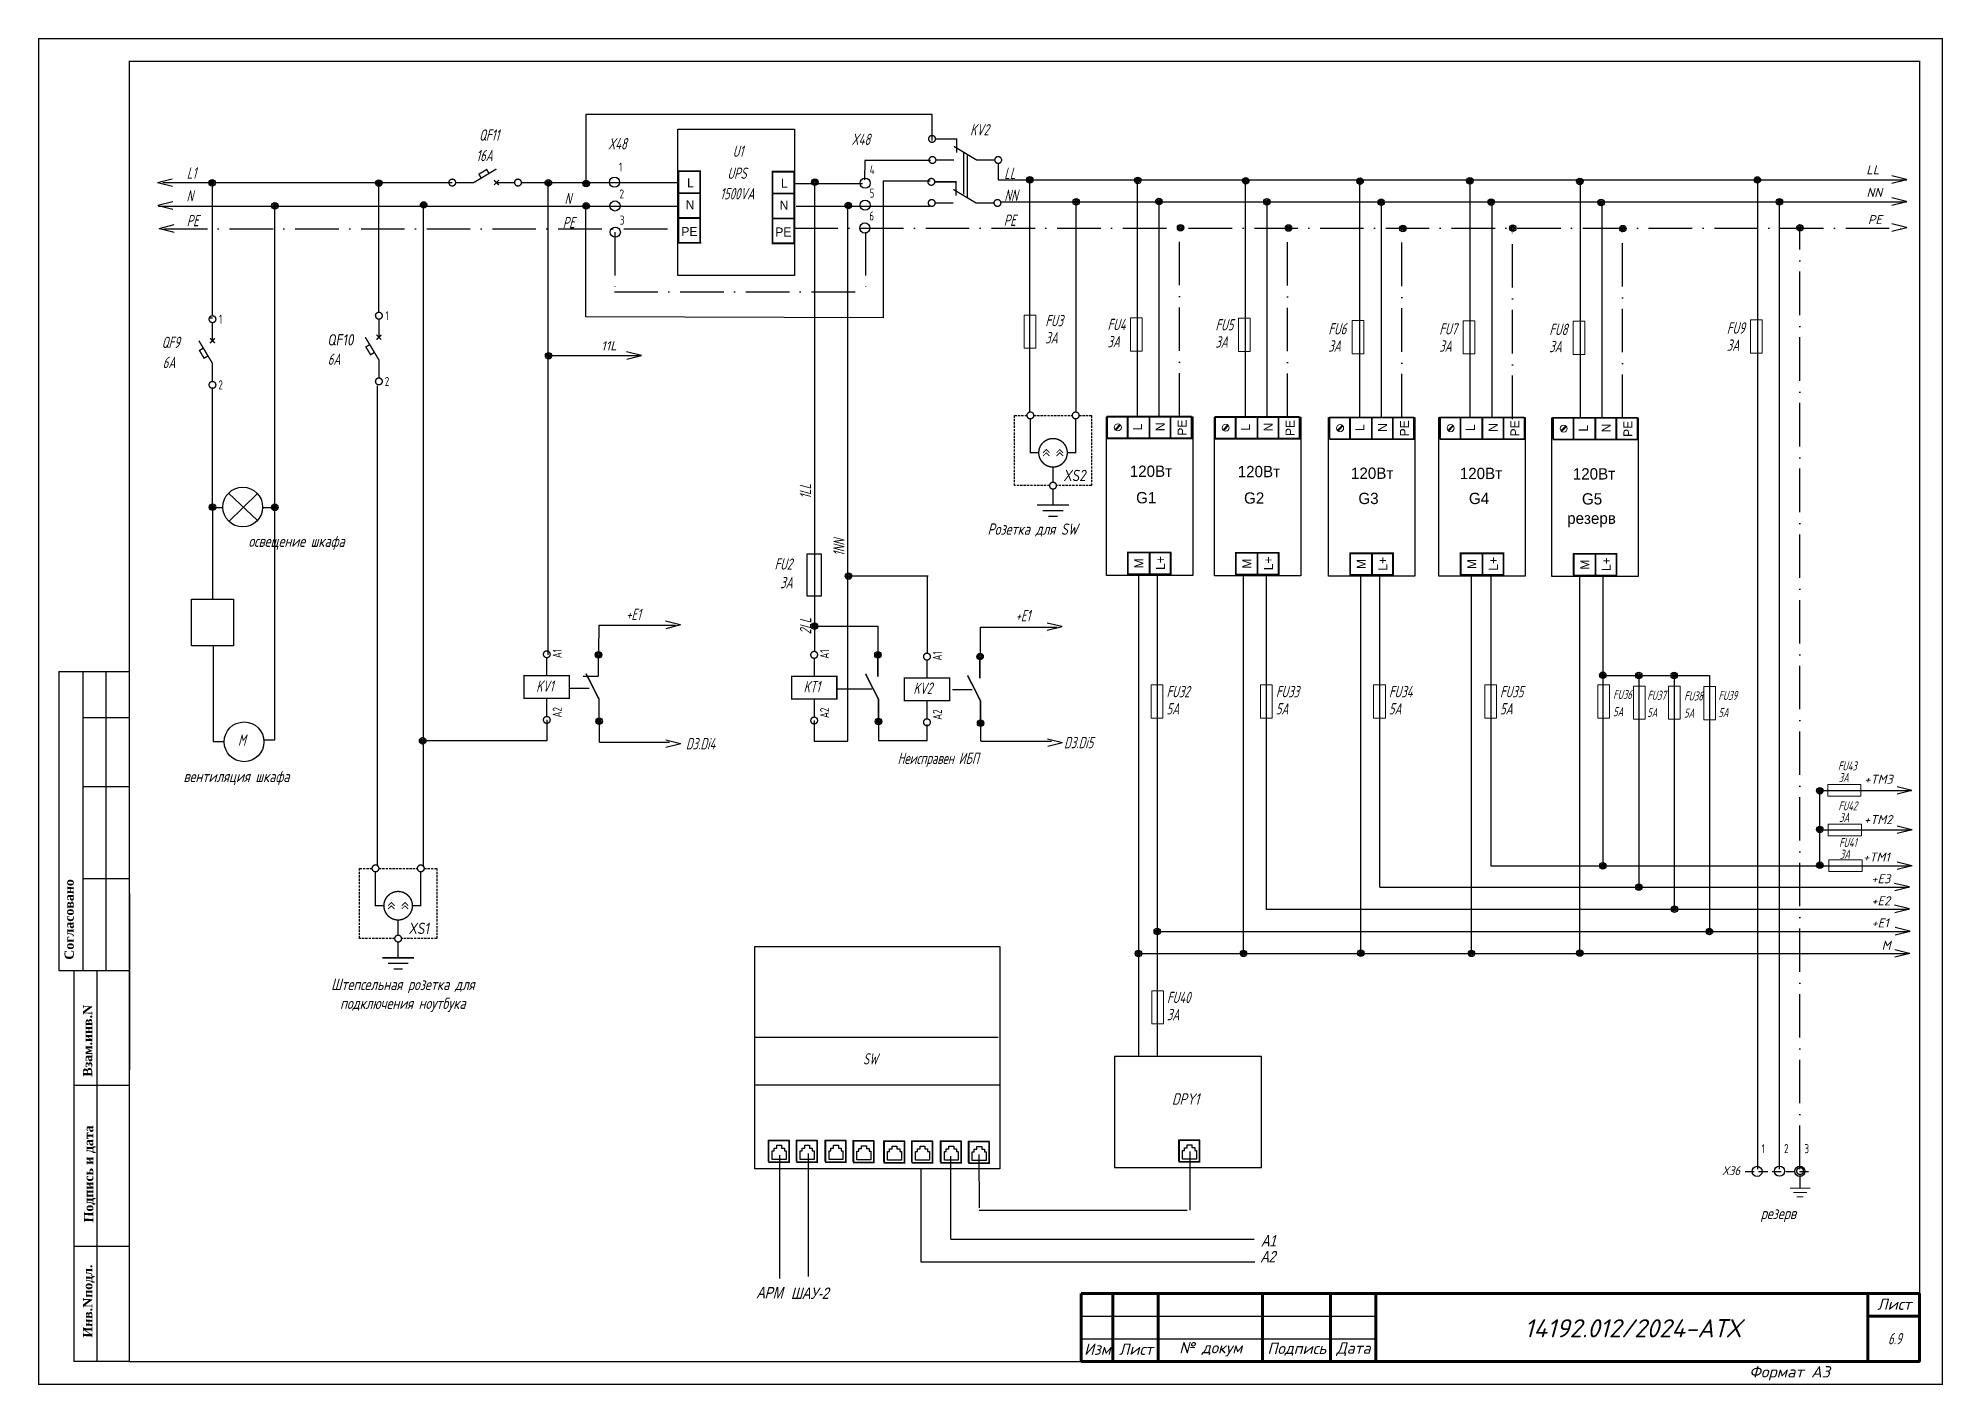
# Model space of a CAD drawing. Header units: millimetres. Extents: x 125 to 10524, y 7125 to 13164.
# Drawn here: x 6500 to 6920.3, y 9091.5 to 9388.8 of the extents above; entities that cross this region are included whole.
import ezdxf
from ezdxf.enums import TextEntityAlignment as Align

# ---------------------------------------------------------------- set-up
doc = ezdxf.new("R2010")
doc.units = ezdxf.units.MM
doc.header["$LTSCALE"] = 4
for name, pattern in [('ACAD_ISO10W100', [18, 12, -3, 0, -3]), ('DASHED', [0.75, 0.5, -0.25]), ('DASHED2', [9.525, 6.35, -3.175]), ('HIDDEN2', [0.1875, 0.125, -0.0625]), ('SolidLine', [0])]:
    doc.linetypes.add(name, pattern=pattern)
for name, color, linetype, lineweight in [('_АК_ОФОРМЛ', 7, 'Continuous', 20), ('SHTAMP', 7, 'SolidLine', 25), ('АК_ЩДУ-CВ_П4_ПОЛНАЯСХ', 141, 'Continuous', 40), ('Основеая', 5, 'Continuous', 60), ('СХЕМА', 7, 'Continuous', 25)]:
    doc.layers.add(name, color=color, linetype=linetype, lineweight=lineweight)
for name, color, linetype in [("Contact's", 104, 'Continuous'), ('G', 5, 'Continuous'), ('LOC', 8, 'Continuous'), ('RED_2.5mm^2', 1, 'Continuous'), ('SYMS', 7, 'Continuous'), ('Вспомогательная', 1, 'Continuous'), ('Текст', 2, 'Continuous')]:
    doc.layers.add(name, color=color, linetype=linetype)
doc.styles.add('ISOCPEUR', font='isocpeui.ttf')
doc.styles.add('ISOCPEUR25.10.00', font='isocpeur.ttf', dxfattribs={"height": 2.5})
doc.styles.add('SC', font='wromrusc.shx', dxfattribs={"width": 0.8, "height": 2.5})
doc.styles.add('Simplex00.10.00', font='simplex.shx')
doc.styles.add('Simplex25.085.00', font='simplex.shx', dxfattribs={"width": 0.85, "oblique": 15, "height": 2.5})
doc.styles.add('Simplex25.085.15', font='', dxfattribs={"width": 0.85, "oblique": 15, "height": 2.5})
doc.styles.add('STYLE1', font='timesbd.ttf')
doc.styles.add('Tah25.10.00', font='tahoma.ttf', dxfattribs={"height": 2.5})
doc.styles.add('WD', font='romans.shx')
doc.styles.add('ГОСТ', font='isocpeur.ttf', dxfattribs={"oblique": 15})
doc.styles.add('Стиль мой-1', font='', dxfattribs={"width": 0.85, "oblique": 15, "height": 2.5})
doc.styles.get('Simplex25.085.15').set_extended_font_data('GOST type A')
doc.styles.get('Стиль мой-1').set_extended_font_data('GOST type A')
doc.linetypes.add('Ethernet_LINE', pattern='A,7.5,-4,["Ethernet",Standard,S=2.5,R=0,X=-2.5,Y=-1.25],-18', length=29.5)

msp = doc.modelspace()

# ---------------------------------------------------------------- texts
at = {"style": 'Simplex25.085.15', "oblique": 15}
for s, height, width, p in [('KV2', 2.5, 0.85, (6705.69, 9367.35)), ('U1', 2.5, 0.85, (6653.29, 9362.61)), ('L1', 2.5, 0.85, (6532.84, 9357.81)), ('UPS', 2.5, 0.85, (6652.13, 9357.76)), ('LL', 2.5, 0.85, (6713.21, 9357.74)), ('N', 2.5, 0.85, (6532.77, 9352.75)), ('1500VA', 2.5, 0.85, (6650.52, 9353.23)), ('NN', 2.5, 0.85, (6713.24, 9352.87)), ('PE', 2.5, 0.85, (6532.82, 9347.29)), ('PE', 2.5, 0.85, (6713.11, 9347.37)), ('FU3', 2.5, 0.85, (6722.28, 9325.22)), ('FU4', 2.5, 0.85, (6736, 9324.36)), ('FU5', 2.5, 0.85, (6759.81, 9324.29)), ('QF9', 2.5, 0.85, (6527.3, 9320.41)), ('3А', 2.5, 0.85, (6722.26, 9321.43)), ('3А', 2.5, 0.85, (6735.97, 9320.58)), ('3А', 2.5, 0.85, (6759.79, 9320.51)), ('FU6', 2.5, 0.85, (6784.74, 9323.41)), ('FU7', 2.5, 0.85, (6809.21, 9323.39)), ('FU8', 2.5, 0.85, (6833.49, 9323.28)), ('3А', 2.5, 0.85, (6872.63, 9319.79)), ('FU9', 2.5, 0.85, (6872.65, 9323.58)), ('6А', 2.5, 0.85, (6527.52, 9315.98)), ('3А', 2.5, 0.85, (6784.72, 9319.62)), ('3А', 2.5, 0.85, (6809.19, 9319.6)), ('3А', 2.5, 0.85, (6833.47, 9319.49)), ('FU2', 2.5, 0.85, (6662.53, 9271.48)), ('+E1', 2.5, 0.85, (6629.77, 9260.36)), ('+E1', 2.5, 0.85, (6715.71, 9260.08)), ('KV1', 2.5, 0.85, (6609.93, 9244.53)), ('KT1', 2.5, 0.85, (6668.93, 9244.4)), ('KV2', 2.5, 0.85, (6693.18, 9244.06)), ('FU32', 2.5, 0.85, (6749.02, 9243.32)), ('FU33', 2.5, 0.85, (6773.15, 9243.32)), ('FU34', 2.5, 0.85, (6798.1, 9243.32)), ('FU35', 2.5, 0.85, (6822.61, 9243.32)), ('FU36', 2, 0.85, (6847.57, 9242.93)), ('FU37', 2, 0.85, (6855.1, 9242.75)), ('FU38', 2, 0.85, (6863.22, 9242.6)), ('FU39', 2, 0.85, (6870.8, 9242.73)), ('5А', 2.5, 0.85, (6749, 9239.53)), ('5А', 2.5, 0.85, (6773.13, 9239.53)), ('5А', 2.5, 0.85, (6798.07, 9239.53)), ('5А', 2.5, 0.85, (6822.59, 9239.53)), ('5А', 2, 0.85, (6847.55, 9239.14)), ('5А', 2, 0.85, (6855.07, 9238.97)), ('5А', 2, 0.85, (6863.2, 9238.82)), ('5А', 2, 0.85, (6870.78, 9238.95)), ('М', 2.5, 0.85, (6544.14, 9232.62)), ('D3.Di4', 2.5, 0.85, (6642.97, 9231.82)), ('D3.Di5', 2.5, 0.85, (6726.41, 9232.07)), ('FU43', 2, 0.85, (6897.17, 9227.17)), ('3А', 2, 0.85, (6897.34, 9224.61)), ('FU42', 2, 0.85, (6897.27, 9218.35)), ('3А', 2, 0.85, (6897.45, 9215.79)), ('FU41', 2, 0.85, (6897.42, 9210.24)), ('3А', 2, 0.85, (6897.59, 9207.68)), ('FU40', 2.5, 0.85, (6749.12, 9175.81)), ('3А', 2.5, 0.85, (6749.1, 9172.03)), ('SW', 2.5, 0.85, (6682.05, 9162.26)), ('X36', 1.961, 1.083459, (6871.6, 9137.85))]:
    msp.add_text(s, height=height, dxfattribs=dict(at, width=width)).set_placement(p)
at = {"color": 0, "style": 'Simplex25.085.15', "oblique": 15, "width": 0.85}
for s, p in [('1LL', (6671.34, 9288.78)), ('1NN', (6678.74, 9276.38)), ('2LL', (6671.37, 9259.04))]:
    msp.add_text(s, height=2.5, rotation=90, dxfattribs=at).set_placement(p, align=Align.BOTTOM_CENTER)
at = {"color": 0, "lineweight": 25, "ltscale": 0.5, "style": 'STYLE1', "oblique": 1}
for s, height, p in [('Согласовано', 2.0309, (6507.9, 9185.37)), ('Взам.инв.N', 2.031, (6511.97, 9159.56)), ('Подпись и дата', 2.0309, (6512.21, 9127.39)), ('Инв.Nподл.', 2.031, (6512, 9101.96))]:
    msp.add_text(s, height=height, rotation=90, dxfattribs=at).set_placement(p)
at = {"color": 7, "style": 'SC', "oblique": 15, "width": 0.8}
for s, p in [('А2', (6769.77, 9118.57)), ('A1', (6769.92, 9122.09)), ('АРМ', (6658.56, 9110.66)), ('ШАУ-2', (6666.16, 9110.51))]:
    msp.add_text(s, height=2.5, dxfattribs=at).set_placement(p)
at = {"color": 7, "lineweight": 25, "insert": (6908.23, 9102.99), "char_height": 2.5, "attachment_point": 1, "style": 'Стиль мой-1'}
msp.add_mtext_dynamic_manual_height_columns('6.9', width=5.3031, gutter_width=12.5, heights=[2.85], dxfattribs=at)
at = {"layer": '_АК_ОФОРМЛ', "color": 7, "width": 4.127, "attachment_point": 5}
for s, insert, char_height in [('L', (6643.97, 9356.89), 2), ('L', (6664.7, 9356.8), 2), ('N', (6643.9, 9352.03), 2), ('N', (6664.63, 9351.94), 2), ('PE', (6643.75, 9346.12), 2), ('PE', (6664.48, 9346.03), 2), ('120Вт', (6745.58, 9293.2), 2.5), ('120Вт', (6769.4, 9293.13), 2.5), ('120Вт', (6794.4, 9292.76), 2.5), ('120Вт', (6818.4, 9292.72), 2.5), ('120Вт', (6843.34, 9292.62), 2.5), ('G1', (6744.54, 9287.36), 2.5), ('G2', (6768.36, 9287.29), 2.5), ('G3', (6793.59, 9287.2), 2.5), ('G4', (6817.98, 9287.2), 2.5), ('G5', (6842.92, 9287.1), 2.5), ('резерв', (6842.8, 9282.47), 2.5)]:
    msp.add_mtext(s, dxfattribs=dict(at, insert=insert, char_height=char_height))
at = {"layer": '_АК_ОФОРМЛ', "color": 7, "char_height": 2, "width": 4.127, "attachment_point": 5, "rotation": 90}
for s, insert in [('L', (6742.62, 9302.99)), ('N', (6747.65, 9303.03)), ('PE', (6752.46, 9302.84)), ('L', (6766.44, 9302.92)), ('N', (6771.47, 9302.96)), ('PE', (6776.28, 9302.77)), ('L', (6791.67, 9302.83)), ('N', (6796.7, 9302.87)), ('PE', (6801.51, 9302.68)), ('L', (6816.06, 9302.83)), ('N', (6821.09, 9302.87)), ('PE', (6825.9, 9302.68)), ('L', (6841, 9302.73)), ('N', (6846.03, 9302.77)), ('PE', (6850.84, 9302.58)), ('M', (6742.94, 9272.89)), ('L+', (6747.69, 9272.96)), ('M', (6766.75, 9272.82)), ('L+', (6771.5, 9272.88)), ('M', (6791.99, 9272.73)), ('L+', (6796.74, 9272.79)), ('M', (6816.38, 9272.73)), ('L+', (6821.13, 9272.79)), ('M', (6841.31, 9272.62)), ('L+', (6846.06, 9272.69))]:
    msp.add_mtext(s, dxfattribs=dict(at, insert=insert))
at = {"layer": 'SHTAMP', "color": 0, "style": 'ISOCPEUR'}
msp.add_text('14192.012/2024-АТХ', height=4, dxfattribs=at).set_placement((6851.84, 9102.04), align=Align.CENTER)
at = {"layer": 'SYMS', "linetype": 'Continuous', "ltscale": 0.2, "style": 'ГОСТ', "oblique": 15}
for s, p in [('LL', (6903.43, 9358.75)), ('NN', (6903.47, 9353.76)), ('PE', (6903.79, 9347.75)), ('11L', (6624.29, 9319.91)), ('+TM3', (6902.97, 9224.22)), ('+TM2', (6902.91, 9215.32)), ('+TM1', (6902.72, 9207.05)), ('+E3', (6904.55, 9202.26)), ('+E2', (6904.55, 9197.39)), ('+E1', (6904.58, 9192.5)), ('М', (6906.82, 9187.57))]:
    msp.add_text(s, height=2, dxfattribs=at).set_placement(p)
at = {"layer": 'SYMS', "linetype": 'Continuous', "char_height": 2.5}
for s, insert, width, attachment_point in [('{\\fGOST type A|b0|i0|c0|p34;\\Q15;\\W0.85;\\C7;QF11}', (6597.33, 9368.67), 8.7482, 1), ('{\\fGOST type A|b0|i0|c0|p34;\\Q15;\\W0.85;\\C7;X\\fGOST type A|b0|i0|c204|p34;48}', (6625.81, 9366.76), 8.7482, 1), ('{\\fGOST type A|b0|i0|c0|p34;\\Q15;\\W0.85;\\C7;X\\fGOST type A|b0|i0|c204|p34;48}', (6679.52, 9367.73), 8.7482, 1), ('{\\fGOST type A|b0|i0|c204|p34;\\Q15;\\W0.85;\\C7;1\\fGOST type A|b0|i0|c0|p34;6\\fGOST type A|b0|i0|c204|p34;А}', (6596.7, 9364.16), 8.7482, 1), ('{\\fGOST type A|b0|i0|c0|p34;\\Q15;\\W0.85;\\C7;N}', (6616.19, 9354.65), 8.7482, 1), ('{\\fGOST type A|b0|i0|c0|p34;\\Q15;\\W0.85;\\C7;PE}', (6615.79, 9349.36), 8.7482, 1), ('{\\fGOST type A|b0|i0|c0|p34;\\Q15;\\W0.85;\\C7;6\\fGOST type A|b0|i0|c204|p34;А}', (6563.94, 9319.2), 8.7482, 1), ('{\\Fsimplex|c204;\\Q15;\\W0.75;\\C0;Розетка для \\Fsimplex|c0;SW}', (6709.51, 9281.69), 34.5625, 1), ('{\\Fsimplex|c204;\\Q15;\\W0.75;\\C0;освещение шкафа}', (6557.06, 9279.02), 39.5519, 2), ('{\\fGOST type A|b0|i0|c0|p34;\\Q15;\\W0.85;\\C7;3\\fGOST type A|b0|i0|c204|p34;А}', (6663.78, 9269.89), 8.7482, 1), ('{\\fGOST type A|b0|i0|c204|p34;\\Q15;\\W0.85;\\C7;Неисправен ИБП}', (6689.68, 9231.1), 29.8599, 1), ('{\\Fsimplex|c204;\\Q15;\\W0.75;\\C0;вентиляция шкафа}', (6543.8, 9227.11), 39.5519, 2), ('{\\Fsimplex|c204;\\Q15;\\W0.75;\\C0;Штепсельная розетка\\Fsimplex|c0; \\Fsimplex|c204;для подключения ноутбука}', (6580.51, 9181.19), 39.5519, 2), ('{\\Fsimplex|c0;\\Q15;\\W0.75;\\C0;DPY1}', (6750.21, 9155.89), 8.7482, 1), ('{\\Fsimplex|c204;\\Q15;\\W0.75;\\C0;резерв}', (6884.03, 9130.64), 16.2192, 2)]:
    msp.add_mtext(s, dxfattribs=dict(at, insert=insert, width=width, attachment_point=attachment_point))
at = {"layer": 'Текст', "color": 7, "char_height": 2.5, "style": 'ГОСТ'}
for s, insert, width, attachment_point in [('{\\fISOCPEUR|b0|i0|c204|p34;Лист}', (6913.36, 9109.35), 11.4585, 6), ('{\\fISOCPEUR|b0|i0|c204|p34;Изм}', (6733.78, 9099.41), 7, 5), ('{\\fISOCPEUR|b0|i0|c204|p34;Лист}', (6742.28, 9099.41), 10, 5), ('{\\fISOCPEUR|b0|i0|c204|p34;№ докум}', (6758.78, 9099.41), 23, 5), ('{\\fISOCPEUR|b0|i0|c204|p34;Подпись}', (6777.78, 9099.41), 15, 5), ('{\\fISOCPEUR|b0|i0|c204|p34;Дата}', (6790.28, 9099.41), 10, 5)]:
    msp.add_mtext(s, dxfattribs=dict(at, insert=insert, width=width, attachment_point=attachment_point))

# ---------------------------------------------------------------- blocks, each defined once
blk = doc.blocks.new('Формат А3')
at = {"color": 0, "linetype": 'Continuous', "const_width": 0.3}
for points in [[(-420, 297), (0, 297), (0, 0), (-420, 0)], [(-400, 5), (-400, 292), (-5, 292), (-5, 5)]]:
    blk.add_lwpolyline(points, close=True, dxfattribs=at)
at = {"color": 0, "linetype": 'Continuous', "style": 'Simplex00.10.00', "oblique": 15}
blk.add_text('Формат А3', height=2.5, dxfattribs=at).set_placement((-33.67, 2.75), align=Align.MIDDLE_CENTER)
blk = doc.blocks.new('XS - розетка модульная (с PE)')
at = {"color": 0, "linetype": 'Continuous', "lineweight": -2, "const_width": 0.3}
for points in [[(0, -1.5, -1), (0, 0, -1)], [(10, -1.5, -1), (10, 0, -1)], [(1.85, -9, 1), (8.15, -9, 1)], [(4.25, -16.25, -1), (5.75, -16.25, -1)]]:
    blk.add_lwpolyline(points, format="xyb", close=True, dxfattribs=at)
at = {"color": 0, "linetype": 'ByBlock', "lineweight": -2}
for points in [[(4.25, -16.25), (-3.5, -16.25), (-3.5, -0.75), (-0.75, -0.75)], [(0.75, -0.75), (9.25, -0.75)], [(10.75, -0.75), (13.5, -0.75), (13.5, -16.25), (5.75, -16.25)]]:
    blk.add_lwpolyline(points, dxfattribs=at)
at = {"color": 0, "linetype": 'Continuous', "lineweight": -2}
for points, const_width in [([(1.85, -9), (0, -9), (0, -1.5)], 0.3), ([(8.15, -9), (10, -9), (10, -1.5)], 0.3), ([(2.78, -9), (3.5, -8.28), (4.22, -9)], 0.2), ([(5.78, -9), (6.5, -8.28), (7.22, -9)], 0.2), ([(2.78, -9.72), (3.5, -9), (4.22, -9.72)], 0.2), ([(5, -15.5), (5, -12.15)], 0.3), ([(5.78, -9.72), (6.5, -9), (7.22, -9.72)], 0.2), ([(1.5, -20.5), (8.5, -20.5)], 0.3), ([(5, -20.5), (5, -17)], 0.3), ([(2.75, -21.75), (7.25, -21.75)], 0.3), ([(4, -23), (6, -23)], 0.3)]:
    blk.add_lwpolyline(points, dxfattribs=dict(at, const_width=const_width))
at = {"color": 0, "linetype": 'Continuous', "lineweight": -2, "style": 'Simplex25.085.00', "oblique": 10, "width": 0.8, "flags": 4}
blk.add_attdef('ЭЛЕМЕНТ', text='', height=2.5, dxfattribs=at).set_placement((7.29, -14), align=Align.MIDDLE_LEFT)
at = {"color": 0, "linetype": 'Continuous', "lineweight": 9, "style": 'ISOCPEUR25.10.00', "oblique": 10, "width": 0.85, "flags": 5}
blk.add_attdef('ТИП', text='', height=2.5, dxfattribs=at).set_placement((7.29, -14), align=Align.MIDDLE_LEFT)
at = {"layer": "Contact's", "linetype": 'Continuous', "lineweight": 9, "style": 'Simplex00.10.00', "width": 0.7, "flags": 8}
for tag, p in [('#(1/L)', (-2, -3.05)), ('#(2/N)', (12, -3.05))]:
    blk.add_attdef(tag, text='', height=2, dxfattribs=at).set_placement(p, align=Align.MIDDLE)
blk = doc.blocks.new('WDDOT')
for radius in [0.72, 0.449, 0.223]:
    blk.add_circle((0, 0), radius)
blk = doc.blocks.new('VT0W02')
blk.add_circle((0, 0), 0.0699)
at = {"style": 'WD'}
for tag, p, width in [('INST', (0.062, 0.42), 0.7), ('LOC', (0.062, 0.25), 0.7), ('DESC1', (0.053, -0.385), 0.8)]:
    blk.add_attdef(tag, p, '', height=0.125, dxfattribs=dict(at, width=width))
at = {"style": 'WD', "flags": 1}
for tag, p, height in [('X4TERM01', (-0.07, 0), 0.0125), ('X4TERMDESC01', (-0.055, -0.023), 0.025), ('X2TERMDESC01', (-0.006, 0.029), 0.025), ('STRIPSEQ', (0, 0), 0.00125), ('X2TERM01', (0, 0.07), 0.0125), ('X1TERMDESC01', (0.039, -0.003), 0.025), ('X1TERM01', (0.07, 0), 0.0125), ('LINKTERM', (0, -0.002), 0.00125), ('X8TERM01', (0, -0.07), 0.0125), ('X8TERMDESC01', (0, -0.054), 0.025)]:
    blk.add_attdef(tag, p, '', height=height, dxfattribs=at)
at = {"linetype": 'Continuous', "style": 'WD'}
for tag, p, height, width, flags in [('WIRENO', (0.062, 0.094), 0.125, 0.8, 8), ('TAGSTRIP', (0.053, -0.229), 0.125, 0.9, 8), ('DESC2', (0.053, -0.541), 0.125, 0.8, 8), ('CAT', (0.213, -0.406), 0.109, 0.8, 1), ('DESC3', (0.053, -0.698), 0.125, 0.8, 8)]:
    blk.add_attdef(tag, p, '', height=height, dxfattribs=dict(at, width=width, flags=flags))
at = {"linetype": 'Continuous', "style": 'WD', "width": 0.8, "flags": 1}
blk.add_attdef('MFG', text='', height=0.109, dxfattribs=at).set_placement((0.088, -0.406), align=Align.RIGHT)
at = {"style": 'WD', "width": 0.7, "flags": 1}
blk.add_attdef('ASSYCODE', (0.062, -0.281), '', height=0.01, dxfattribs=at)
blk = doc.blocks.new('NO_C')
at = {"color": 0, "linetype": 'Continuous', "lineweight": -2, "const_width": 0.3}
for points in [[(13.15, 1.41), (13.15, -2.59), (10.15, -7.59)], [(11.53, -7), (8.34, -7)], [(8.49, -6.96), (8.49, -11.68)], [(13.15, -7.59), (13.15, -11.59)]]:
    blk.add_lwpolyline(points, dxfattribs=at)
for points in [[(13.9, 2.16, -1), (12.4, 2.16, -1)], [(9.24, -12.43, -1), (7.74, -12.43, -1)], [(13.9, -12.34, -1), (12.4, -12.34, -1)]]:
    blk.add_lwpolyline(points, format="xyb", close=True, dxfattribs=at)
at = {"color": 0, "linetype": 'Continuous', "lineweight": -2, "style": 'Simplex25.085.00', "oblique": 10, "width": 0.8, "flags": 4}
blk.add_attdef('ЭЛЕМЕНТ', text='', height=2.5, dxfattribs=at).set_placement((8, 5.48), align=Align.MIDDLE)
at = {"color": 0, "linetype": 'Continuous', "lineweight": 9, "style": 'ISOCPEUR25.10.00', "oblique": 10, "width": 0.85, "flags": 5}
blk.add_attdef('ТИП', text='', height=2.5, dxfattribs=at).set_placement((8, 5.48), align=Align.MIDDLE)
at = {"layer": "Contact's", "linetype": 'Continuous', "lineweight": 9, "style": 'Simplex00.10.00', "width": 0.7, "flags": 4}
for tag, p in [('#(11/ПОДВ.)', (15.47, 2.67)), ('#(14/НЕПОД.)', (7.37, -10.14)), ('#(14/НЕПОД.)', (15.79, -12.21))]:
    blk.add_attdef(tag, text='', height=2, dxfattribs=at).set_placement(p, align=Align.MIDDLE)
blk = doc.blocks.new('Coil')
at = {"color": 0, "linetype": 'Continuous', "lineweight": -2, "const_width": 0.3}
blk.add_lwpolyline([(5.5, -5), (10.5, -5), (10.5, 5), (5.5, 5)], close=True, dxfattribs=at)
for points in [[(0.75, -0.75, -1), (0.75, 0.75, -1)], [(15.25, -0.75, -1), (15.25, 0.75, -1)]]:
    blk.add_lwpolyline(points, format="xyb", close=True, dxfattribs=at)
for points in [[(5.5, 0), (1.5, 0)], [(10.5, 0), (14.5, 0)]]:
    blk.add_lwpolyline(points, dxfattribs=at)
at = {"color": 0, "linetype": 'Continuous', "lineweight": -2, "style": 'Simplex25.085.00', "oblique": 10, "width": 0.8, "flags": 4}
blk.add_attdef('ЭЛЕМЕНТ', text='', height=2.5, dxfattribs=at).set_placement((8, 7.5), align=Align.MIDDLE)
at = {"color": 0, "linetype": 'Continuous', "lineweight": 9, "style": 'ISOCPEUR25.10.00', "oblique": 10, "width": 0.85, "flags": 5}
blk.add_attdef('ТИП', text='', height=2.5, dxfattribs=at).set_placement((8, 7.5), align=Align.MIDDLE)
at = {"color": 0, "linetype": 'Continuous', "lineweight": 9, "style": 'Tah25.10.00', "width": 0.8, "flags": 8}
blk.add_attdef('ОБМОТКА', text='', height=2.5, dxfattribs=at).set_placement((8, 0), align=Align.MIDDLE)
at = {"layer": "Contact's", "linetype": 'Continuous', "lineweight": 9, "style": 'Simplex00.10.00', "width": 0.7, "flags": 8}
for tag, p in [('#(A1/L)', (0.75, -2.3)), ('#(A2/N)', (15.25, -2.3))]:
    blk.add_attdef(tag, text='', height=2, dxfattribs=at).set_placement(p, align=Align.MIDDLE)
blk = doc.blocks.new('QF - выкл. автоматич. (1пол.)')
at = {"color": 0, "linetype": 'Continuous', "lineweight": -2, "const_width": 0.3}
for points in [[(-0.75, -0.75, -1), (0.75, -0.75, -1)], [(-0.75, -15.25, -1), (0.75, -15.25, -1)]]:
    blk.add_lwpolyline(points, format="xyb", close=True, dxfattribs=at)
for points in [[(0, -5.5), (0, -1.5)], [(0, -14.5), (0, -10.5), (-3, -5.5)], [(-2.01, -7.14), (-2.87, -7.66), (-1.84, -9.37), (-0.99, -8.86)], [(-0.53, -6.03), (0.53, -4.97)], [(0.53, -6.03), (-0.53, -4.97)]]:
    blk.add_lwpolyline(points, dxfattribs=at)
at = {"color": 0, "linetype": 'Continuous', "lineweight": -2, "style": 'Simplex25.085.00', "oblique": 10, "width": 0.8, "flags": 4}
blk.add_attdef('ЭЛЕМЕНТ', text='', height=2.5, dxfattribs=at).set_placement((2.26, -8), align=Align.MIDDLE_LEFT)
at = {"color": 0, "linetype": 'Continuous', "lineweight": 9, "style": 'ISOCPEUR25.10.00', "oblique": 10, "width": 0.85, "flags": 5}
blk.add_attdef('ТИП', text='', height=2.5, dxfattribs=at).set_placement((2.26, -8), align=Align.MIDDLE_LEFT)
at = {"layer": "Contact's", "linetype": 'Continuous', "lineweight": 9, "style": 'Simplex00.10.00', "width": 0.7, "flags": 8}
for tag, p in [('#(1)', (1.8, -0.75)), ('#(2)', (1.8, -15.25))]:
    blk.add_attdef(tag, text='', height=2, dxfattribs=at).set_placement(p, align=Align.MIDDLE)
blk = doc.blocks.new('PE - заземление')
at = {"color": 0, "linetype": 'Continuous', "lineweight": -2, "const_width": 0.3}
blk.add_lwpolyline([(-0.75, -0.75, -1), (0.75, -0.75, -1)], format="xyb", close=True, dxfattribs=at)
at = {"color": 0, "linetype": 'Continuous', "lineweight": -2}
for points, const_width in [([(0, -4.5), (0, -1.5)], 0.3), ([(-2.25, -4.5), (2.25, -4.5)], 0.25), ([(-1.5, -5.46), (1.5, -5.46)], 0.25), ([(-0.75, -6.42), (0.75, -6.42)], 0.25)]:
    blk.add_lwpolyline(points, dxfattribs=dict(at, const_width=const_width))
at = {"color": 0, "linetype": 'Continuous', "lineweight": 9, "style": 'ISOCPEUR25.10.00', "oblique": 10, "width": 0.85, "flags": 9}
blk.add_attdef('ТИП', (0, 0), '', height=2.5, dxfattribs=at)

# ---------------------------------------------------------------- linework, layer by layer
at = {"color": 1, "ltscale": 10}
for p, q in [((6697.29, 9371.97), (6620.91, 9371.97)), ((6620.92, 9371.97), (6620.92, 9356.69)), ((6697.29, 9366.23), (6697.29, 9371.97)), ((6682.42, 9361.81), (6682.38, 9357.54)), ((6696.98, 9361.81), (6682.42, 9361.81)), ((6711.85, 9361.17), (6711.88, 9357.55)), ((6671.34, 9356.89), (6671.34, 9253.6)), ((6686.49, 9357.32), (6686.49, 9327.06)), ((6620.92, 9327.29), (6620.92, 9351.82)), ((6678.74, 9233.64), (6678.74, 9352.23)), ((6686.49, 9327.06), (6620.92, 9327.29)), ((6538.19, 9285.25), (6540.79, 9285.25)), ((6549.58, 9285.25), (6552.32, 9285.25)), ((6612.28, 9238.32), (6612.28, 9233.74)), ((6671.28, 9238.19), (6671.28, 9233.61)), ((6612.28, 9233.74), (6584.82, 9233.74)), ((6671.28, 9233.61), (6678.74, 9233.61))]:
    msp.add_line(p, q, dxfattribs=at)
at = {"linetype": 'Continuous', "ltscale": 0.6}
for p, q in [((6704.23, 9363.73), (6704.23, 9354.39)), ((6705, 9362.91), (6705, 9353.57)), ((6542.05, 9288.38), (6548.47, 9282.38)), ((6542.15, 9282.14), (6548.43, 9288.29)), ((6623.65, 9247.94), (6620.33, 9247.94))]:
    msp.add_line(p, q, dxfattribs=at)
at = {"color": 1, "linetype": 'Continuous', "ltscale": 0.6}
for p, q in [((6612.59, 9252.68), (6612.59, 9356.92)), ((6696.41, 9270.07), (6678.84, 9270.07)), ((6696.31, 9253.03), (6696.31, 9270.18)), ((6623.73, 9259.21), (6623.68, 9253.42)), ((6671.34, 9259.05), (6685.35, 9259.05)), ((6685.35, 9259.05), (6685.35, 9252.67)), ((6707.92, 9258.81), (6707.87, 9253.02)), ((6685.47, 9238.21), (6685.47, 9233.76)), ((6623.82, 9238.03), (6623.82, 9233.45)), ((6696.19, 9233.76), (6696.19, 9237.34)), ((6708, 9237.63), (6708, 9233.62)), ((6685.47, 9233.76), (6696.2, 9233.76))]:
    msp.add_line(p, q, dxfattribs=at)
at = {"color": 7, "ltscale": 0.2}
msp.add_line((6718.88, 9306.43), (6718.88, 9357.55), dxfattribs=at)
at = {"color": 7, "ltscale": 10}
msp.add_line((6630.09, 9332.91), (6630.09, 9332.91), dxfattribs=at)
at = {"color": 240, "ltscale": 0.2, "true_color": 0xed1f24}
msp.add_line((6538.51, 9285.38), (6538.51, 9311.72), dxfattribs=at)
at = {"linetype": 'Ethernet_LINE', "lineweight": 20, "ltscale": 0.2}
for p, q in [((6737.71, 9302.46), (6738.74, 9303.51)), ((6737.83, 9302.26), (6738.9, 9303.37)), ((6761.52, 9302.39), (6762.56, 9303.44)), ((6761.65, 9302.19), (6762.72, 9303.3)), ((6786.76, 9302.3), (6787.8, 9303.35)), ((6786.88, 9302.1), (6787.95, 9303.21)), ((6811.15, 9302.3), (6812.19, 9303.35)), ((6811.27, 9302.1), (6812.34, 9303.21)), ((6836.08, 9302.2), (6837.12, 9303.25)), ((6836.2, 9301.99), (6837.28, 9303.11))]:
    msp.add_line(p, q, dxfattribs=at)
at = {"lineweight": 30}
for p, q in [((6504.61, 9249), (6520.08, 9249)), ((6504.61, 9249), (6504.61, 9182.99)), ((6509.93, 9249), (6509.93, 9182.99)), ((6515.01, 9249), (6515.01, 9182.99)), ((6509.93, 9238.84), (6520.08, 9238.84)), ((6509.93, 9223.61), (6520.08, 9223.61)), ((6509.93, 9203.3), (6520.08, 9203.3)), ((6504.61, 9182.99), (6520.08, 9182.99)), ((6508, 9096.68), (6508, 9182.99)), ((6513.08, 9096.68), (6513.08, 9182.99)), ((6520.18, 9157.61), (6508, 9157.61)), ((6520.18, 9122.07), (6508, 9122.07))]:
    msp.add_line(p, q, dxfattribs=at)
at = {"color": 7, "linetype": 'DASHED2'}
for p, q in [((6617.28, 9245.31), (6621.66, 9245.31)), ((6676.28, 9245.21), (6683.98, 9245.21)), ((6701.77, 9245.03), (6706.15, 9245.03))]:
    msp.add_line(p, q, dxfattribs=at)
at = {"ltscale": 0.2}
for p, q in [((6658.19, 9168.33), (6711.89, 9168.33)), ((6658.19, 9157.8), (6712.35, 9157.8)), ((6662.03, 9141.32), (6662.03, 9143.22)), ((6662.03, 9143.22), (6662.43, 9143.22)), ((6662.43, 9143.22), (6662.43, 9143.82)), ((6662.43, 9143.82), (6663.03, 9143.82)), ((6663.03, 9143.82), (6663.03, 9144.42)), ((6663.03, 9144.42), (6664.11, 9144.42)), ((6663.06, 9144.42), (6664.1, 9144.42)), ((6664.1, 9144.42), (6664.1, 9143.83)), ((6664.1, 9143.83), (6664.7, 9143.83)), ((6664.7, 9143.83), (6664.7, 9143.21)), ((6664.7, 9143.21), (6665.09, 9143.21)), ((6665.09, 9143.21), (6665.09, 9141.32)), ((6668.2, 9141.32), (6668.2, 9143.22)), ((6668.2, 9143.22), (6668.6, 9143.22)), ((6668.6, 9143.22), (6668.6, 9143.82)), ((6668.6, 9143.82), (6669.2, 9143.82)), ((6669.2, 9143.82), (6669.2, 9144.42)), ((6669.2, 9144.42), (6670.28, 9144.42)), ((6669.23, 9144.42), (6670.27, 9144.42)), ((6670.27, 9144.42), (6670.27, 9143.83)), ((6670.27, 9143.83), (6670.87, 9143.83)), ((6670.87, 9143.83), (6670.87, 9143.21)), ((6670.87, 9143.21), (6671.26, 9143.21)), ((6671.26, 9143.21), (6671.26, 9141.32)), ((6674.55, 9141.32), (6674.55, 9143.22)), ((6674.55, 9143.22), (6674.95, 9143.22)), ((6674.95, 9143.22), (6674.95, 9143.82)), ((6674.95, 9143.82), (6675.55, 9143.82)), ((6675.55, 9143.82), (6675.55, 9144.42)), ((6675.55, 9144.42), (6676.63, 9144.42)), ((6675.58, 9144.42), (6676.62, 9144.42)), ((6676.62, 9144.42), (6676.62, 9143.83)), ((6676.62, 9143.83), (6677.22, 9143.83)), ((6677.22, 9143.83), (6677.22, 9143.21)), ((6677.22, 9143.21), (6677.62, 9143.21)), ((6677.62, 9143.21), (6677.62, 9141.32)), ((6680.72, 9141.23), (6680.72, 9143.12)), ((6680.72, 9143.12), (6681.12, 9143.12)), ((6681.12, 9143.12), (6681.12, 9143.73)), ((6681.12, 9143.73), (6681.72, 9143.73)), ((6681.72, 9143.73), (6681.72, 9144.32)), ((6681.72, 9144.32), (6682.8, 9144.32)), ((6681.75, 9144.32), (6682.79, 9144.32)), ((6682.79, 9144.32), (6682.79, 9143.74)), ((6682.79, 9143.74), (6683.39, 9143.74)), ((6683.39, 9143.74), (6683.39, 9143.12)), ((6683.39, 9143.12), (6683.79, 9143.12)), ((6683.79, 9143.12), (6683.79, 9141.23)), ((6687.48, 9141.17), (6687.48, 9143.06)), ((6687.48, 9143.06), (6687.88, 9143.06)), ((6687.88, 9143.06), (6687.88, 9143.67)), ((6687.88, 9143.67), (6688.48, 9143.67)), ((6688.48, 9143.67), (6688.48, 9144.26)), ((6688.48, 9144.26), (6689.55, 9144.26)), ((6688.5, 9144.26), (6689.54, 9144.26)), ((6689.54, 9144.26), (6689.54, 9143.68)), ((6689.54, 9143.68), (6690.15, 9143.68)), ((6690.15, 9143.68), (6690.15, 9143.06)), ((6690.15, 9143.06), (6690.54, 9143.06)), ((6690.54, 9143.06), (6690.54, 9141.17)), ((6693.65, 9141.17), (6693.65, 9143.06)), ((6693.65, 9143.06), (6694.05, 9143.06)), ((6694.05, 9143.06), (6694.05, 9143.67)), ((6694.05, 9143.67), (6694.65, 9143.67)), ((6694.65, 9143.67), (6694.65, 9144.26)), ((6694.65, 9144.26), (6695.73, 9144.26)), ((6694.68, 9144.26), (6695.72, 9144.26)), ((6695.72, 9144.26), (6695.72, 9143.68)), ((6695.72, 9143.68), (6696.32, 9143.68)), ((6696.32, 9143.68), (6696.32, 9143.06)), ((6696.32, 9143.06), (6696.71, 9143.06)), ((6696.71, 9143.06), (6696.71, 9141.17)), ((6700, 9141.17), (6700, 9143.06)), ((6700, 9143.06), (6700.4, 9143.06)), ((6700.4, 9143.06), (6700.4, 9143.67)), ((6700.4, 9143.67), (6701, 9143.67)), ((6701, 9143.67), (6701, 9144.26)), ((6701, 9144.26), (6702.08, 9144.26)), ((6701.03, 9144.26), (6702.07, 9144.26)), ((6702.07, 9144.26), (6702.07, 9143.68)), ((6702.07, 9143.68), (6702.67, 9143.68)), ((6702.67, 9143.68), (6702.67, 9143.06)), ((6702.67, 9143.06), (6703.07, 9143.06)), ((6703.07, 9143.06), (6703.07, 9141.17)), ((6706.17, 9141.08), (6706.17, 9142.97)), ((6706.17, 9142.97), (6706.57, 9142.97)), ((6706.57, 9142.97), (6706.57, 9143.58)), ((6706.57, 9143.58), (6707.17, 9143.58)), ((6707.17, 9143.58), (6707.17, 9144.17)), ((6707.17, 9144.17), (6708.25, 9144.17)), ((6707.2, 9144.17), (6708.24, 9144.17)), ((6708.24, 9144.17), (6708.24, 9143.59)), ((6708.24, 9143.59), (6708.84, 9143.59)), ((6708.84, 9143.59), (6708.84, 9142.97)), ((6708.84, 9142.97), (6709.24, 9142.97)), ((6709.24, 9142.97), (6709.24, 9141.08)), ((6752.58, 9141.4), (6752.58, 9143.3)), ((6752.58, 9143.3), (6752.97, 9143.3)), ((6752.97, 9143.3), (6752.97, 9143.9)), ((6752.97, 9143.9), (6753.58, 9143.9)), ((6753.58, 9143.9), (6753.58, 9144.5)), ((6753.58, 9144.5), (6754.65, 9144.5)), ((6753.6, 9144.5), (6754.64, 9144.5)), ((6754.64, 9144.5), (6754.64, 9143.91)), ((6754.64, 9143.91), (6755.25, 9143.91)), ((6755.25, 9143.91), (6755.25, 9143.29)), ((6755.25, 9143.29), (6755.64, 9143.29)), ((6755.64, 9143.29), (6755.64, 9141.4)), ((6665.09, 9141.32), (6662.03, 9141.32)), ((6671.26, 9141.32), (6668.2, 9141.32)), ((6677.62, 9141.32), (6674.55, 9141.32)), ((6683.79, 9141.23), (6680.72, 9141.23)), ((6690.54, 9141.17), (6687.48, 9141.17)), ((6696.71, 9141.17), (6693.65, 9141.17)), ((6703.07, 9141.17), (6700, 9141.17)), ((6709.24, 9141.08), (6706.17, 9141.08)), ((6755.64, 9141.4), (6752.58, 9141.4))]:
    msp.add_line(p, q, dxfattribs=at)
at = {"linetype": 'DASHED'}
msp.add_line((6876.68, 9138.66), (6890.68, 9138.66), dxfattribs=at)
at = {"color": 7}
msp.add_lwpolyline([(6666.91, 9368.7), (6666.91, 9336.43), (6641.17, 9336.43), (6641.17, 9368.7)], close=True, dxfattribs=at)
at = {"color": 0, "linetype": 'Continuous', "lineweight": -2, "const_width": 0.3}
for points in [[(6592.17, 9356.94), (6596.17, 9356.94), (6601.17, 9359.94)], [(6599.53, 9358.96), (6599.01, 9359.82), (6597.3, 9358.79), (6597.81, 9357.93)], [(6600.64, 9357.47), (6601.7, 9356.41)], [(6600.64, 9356.41), (6601.7, 9357.47)], [(6601.17, 9356.94), (6605.17, 9356.94)]]:
    msp.add_lwpolyline(points, dxfattribs=at)
for points in [[(6591.42, 9357.69, -1), (6591.42, 9356.19, -1)], [(6605.92, 9357.69, -1), (6605.92, 9356.19, -1)]]:
    msp.add_lwpolyline(points, format="xyb", close=True, dxfattribs=at)
at = {"linetype": 'Continuous', "ltscale": 0.6}
for points in [[(6669.7, 9274.97), (6672.8, 9274.97), (6672.8, 9265.67), (6669.7, 9265.67)], [(6533.85, 9264.97), (6543.16, 9264.97), (6543.16, 9254.71), (6533.85, 9254.71)]]:
    msp.add_lwpolyline(points, close=True, dxfattribs=at)
at = {"ltscale": 0.2, "const_width": 0.33}
for points in [[(6623.65, 9247.94), (6623.65, 9252.56)], [(6685.32, 9247.9), (6685.32, 9252.52)], [(6707.83, 9247.54), (6707.83, 9252.16)], [(6623.8, 9238.11), (6623.8, 9242.91), (6620.93, 9248.56)], [(6685.47, 9238.07), (6685.47, 9242.87), (6682.6, 9248.52)], [(6707.99, 9237.71), (6707.98, 9242.51), (6705.12, 9248.16)]]:
    msp.add_lwpolyline(points, dxfattribs=at)
at = {"linetype": 'Continuous', "lineweight": -2}
msp.add_lwpolyline([(6520.18, 9200.01), (6520.18, 9161.01)], dxfattribs=at)
at = {"ltscale": 0.2}
msp.add_lwpolyline([(6658.19, 9188.28), (6712.21, 9188.28), (6712.21, 9139.21), (6658.19, 9139.21)], close=True, dxfattribs=at)
at = {"linetype": 'Continuous', "ltscale": 0.2}
msp.add_lwpolyline([(6737.52, 9139.56), (6770.01, 9139.56), (6770.01, 9164.03), (6737.52, 9164.03)], close=True, dxfattribs=at)
at = {"lineweight": 30}
msp.add_lwpolyline([(6520.18, 9096.68), (6508, 9096.68)], dxfattribs=at)
at = {"lineweight": 20, "ltscale": 0.2}
for centre in [(6738.28, 9302.9), (6762.09, 9302.82), (6787.33, 9302.73), (6811.72, 9302.73), (6836.65, 9302.63)]:
    msp.add_circle(centre, 0.78, dxfattribs=at)
at = {"linetype": 'Continuous', "ltscale": 0.6}
for centre in [(6545.19, 9285.31), (6545.47, 9233.49)]:
    msp.add_circle(centre, 4.39, dxfattribs=at)
at = {"layer": 'G', "color": 0}
for q in [(6612.67, 9318.8), (6633.08, 9318.8)]:
    msp.add_line((6612.67, 9318.8), q, dxfattribs=at)
at = {"layer": 'G', "color": 0, "ltscale": 0.2}
for p, q in [((6893.15, 9222.75), (6913.39, 9222.75)), ((6893.15, 9211.01), (6893.15, 9222.69)), ((6893.15, 9214.06), (6913.39, 9214.06)), ((6893.15, 9206.2), (6893.15, 9211.01))]:
    msp.add_line(p, q, dxfattribs=at)
for points in [[(6735.81, 9305.26), (6754.85, 9305.26), (6754.85, 9270.22), (6735.81, 9270.22)], [(6759.63, 9305.19), (6778.67, 9305.19), (6778.67, 9270.15), (6759.63, 9270.15)], [(6784.78, 9305.1), (6803.82, 9305.1), (6803.82, 9270.05), (6784.78, 9270.05)], [(6809.13, 9305.1), (6828.17, 9305.1), (6828.17, 9270.05), (6809.13, 9270.05)], [(6834.03, 9304.99), (6853.07, 9304.99), (6853.07, 9269.95), (6834.03, 9269.95)]]:
    msp.add_lwpolyline(points, close=True, dxfattribs=at)
at = {"layer": 'RED_2.5mm^2', "linetype": 'Continuous', "ltscale": 0.2}
for p, q in [((6527.57, 9356.97), (6591.42, 9356.97)), ((6538.46, 9357.22), (6538.46, 9327.75)), ((6575.23, 9328.3), (6575.23, 9356.86)), ((6606.67, 9356.92), (6641.17, 9356.92)), ((6667.01, 9356.76), (6681.97, 9356.76)), ((6686.49, 9357.32), (6696.87, 9357.32)), ((6711.9, 9357.55), (6912.29, 9357.55)), ((6742.62, 9305.26), (6742.62, 9357.55)), ((6766.44, 9305.19), (6766.44, 9357.48)), ((6791.67, 9305.1), (6791.67, 9357.55)), ((6816.06, 9305.1), (6816.06, 9357.55)), ((6840.35, 9304.99), (6840.35, 9357.44)), ((6879.51, 9139.19), (6879.51, 9357.74)), ((6526.63, 9351.76), (6641.09, 9351.76)), ((6552.29, 9233.93), (6552.29, 9351.81)), ((6585.1, 9205.91), (6585.1, 9351.99)), ((6667.28, 9351.76), (6696.79, 9351.76)), ((6712.63, 9352.68), (6912.29, 9352.68)), ((6729.09, 9306.51), (6729.09, 9352.68)), ((6747.42, 9305.26), (6747.42, 9352.69)), ((6771.24, 9305.19), (6771.24, 9352.62)), ((6796.47, 9305.1), (6796.47, 9352.53)), ((6820.86, 9305.1), (6820.86, 9352.68)), ((6845.15, 9304.99), (6845.15, 9352.57)), ((6884.31, 9139.19), (6884.31, 9352.88)), ((6537.74, 9327.08), (6538.52, 9327.08)), ((6574.92, 9206.31), (6574.92, 9312.1)), ((6742.81, 9270.22), (6742.81, 9164.03)), ((6746.98, 9270.22), (6746.98, 9164.03)), ((6791.86, 9270.05), (6791.86, 9186.97)), ((6796.03, 9270.05), (6796.03, 9201.41)), ((6816.25, 9270.05), (6816.25, 9186.69)), ((6820.56, 9270.05), (6820.56, 9206.11)), ((6623.73, 9259.21), (6640.69, 9259.21)), ((6707.92, 9258.81), (6724.87, 9258.81)), ((6721.44, 9256.99), (6721.44, 9256.99)), ((6538.66, 9254.71), (6538.66, 9233.55)), ((6623.88, 9233.4), (6639.38, 9233.4)), ((6708.15, 9233.62), (6723.65, 9233.62)), ((6820.62, 9206.11), (6913.35, 9206.11)), ((6796.12, 9201.41), (6912.87, 9201.41)), ((6771.01, 9196.54), (6912.8, 9196.54)), ((6747.02, 9191.64), (6912.95, 9191.64)), ((6742.84, 9186.77), (6912.87, 9186.77))]:
    msp.add_line(p, q, dxfattribs=at)
at = {"layer": 'RED_2.5mm^2', "linetype": 'ACAD_ISO10W100', "ltscale": 0.2}
for p, q in [((6527.79, 9346.71), (6641.6, 9346.71)), ((6627.3, 9345.99), (6627.3, 9332.85)), ((6666.91, 9346.91), (6911.5, 9346.91)), ((6682.6, 9346), (6682.6, 9332.86)), ((6751.91, 9305.26), (6751.91, 9347.13)), ((6775.73, 9305.19), (6775.73, 9347.06)), ((6800.96, 9305.1), (6800.96, 9346.97)), ((6825.36, 9304.74), (6825.36, 9346.91)), ((6849.64, 9304.99), (6849.64, 9346.79)), ((6888.8, 9139.19), (6888.8, 9347.1)), ((6627.21, 9332.84), (6682.6, 9332.84))]:
    msp.add_line(p, q, dxfattribs=at)
at = {"layer": 'RED_2.5mm^2', "color": 5, "linetype": 'Ethernet_LINE', "ltscale": 0.2}
for p, q in [((6663.73, 9115.04), (6663.73, 9142.23)), ((6670.02, 9115.43), (6670.02, 9142.62)), ((6701.44, 9123.68), (6701.44, 9142.06)), ((6707.58, 9142.38), (6707.65, 9130.61)), ((6754.25, 9130.12), (6754.25, 9143.03)), ((6707.65, 9130.12), (6753.58, 9130.12))]:
    msp.add_line(p, q, dxfattribs=at)
at = {"layer": 'RED_2.5mm^2', "linetype": 'Continuous', "ltscale": 0.2}
for points in [[(6538.51, 9285.38), (6538.51, 9264.97)], [(6765.96, 9270.15), (6765.96, 9186.64)], [(6770.99, 9270.15), (6770.99, 9196.42)], [(6840.17, 9269.95), (6840.17, 9186.77)], [(6845.3, 9269.95), (6845.3, 9206.11)], [(6845.3, 9248.16), (6868.8, 9248.16), (6868.8, 9191.64)], [(6853.24, 9248.16), (6853.24, 9201.41)], [(6861.07, 9248.16), (6861.07, 9196.54)], [(6538.66, 9233.55), (6541.07, 9233.53)], [(6549.84, 9233.92), (6552.29, 9233.92)]]:
    msp.add_lwpolyline(points, dxfattribs=at)
at = {"layer": 'RED_2.5mm^2', "color": 5, "linetype": 'Ethernet_LINE', "ltscale": 0.2}
for points in [[(6694.84, 9139.21), (6694.84, 9118.73), (6768.48, 9118.73)], [(6701.44, 9123.68), (6768.34, 9123.68)]]:
    msp.add_lwpolyline(points, dxfattribs=at)
at = {"layer": 'SYMS', "linetype": 'Continuous', "ltscale": 0.2}
for p, q in [((6526.36, 9356.97), (6529.63, 9357.78)), ((6526.4, 9356.93), (6529.67, 9356.13)), ((6912.31, 9357.59), (6909.04, 9358.39)), ((6912.35, 9357.55), (6909.07, 9356.74)), ((6526.48, 9351.94), (6529.75, 9352.75)), ((6526.52, 9351.9), (6529.78, 9351.1)), ((6912.31, 9352.75), (6909.04, 9353.55)), ((6912.35, 9352.72), (6909.07, 9351.91)), ((6526.76, 9346.83), (6530.04, 9347.65)), ((6912.31, 9347.01), (6909.04, 9347.8)), ((6526.8, 9346.8), (6530.07, 9346)), ((6912.35, 9346.97), (6909.07, 9346.16)), ((6633.17, 9318.75), (6629.9, 9319.55)), ((6633.2, 9318.71), (6629.93, 9317.9)), ((6641.74, 9259.31), (6638.48, 9260.11)), ((6641.78, 9259.28), (6638.51, 9258.46)), ((6725.93, 9258.91), (6722.66, 9259.71)), ((6725.97, 9258.88), (6722.7, 9258.06)), ((6726.05, 9233.29), (6722.78, 9234.09)), ((6641.78, 9233.07), (6638.51, 9233.87)), ((6641.82, 9233.04), (6638.55, 9232.23)), ((6726.09, 9233.26), (6722.81, 9232.45)), ((6913.47, 9222.76), (6910.21, 9223.56)), ((6913.51, 9222.73), (6910.24, 9221.91)), ((6913.49, 9214.08), (6910.22, 9214.88)), ((6913.53, 9214.05), (6910.26, 9213.24)), ((6913.48, 9206.14), (6910.21, 9206.94)), ((6913.52, 9206.11), (6910.25, 9205.3)), ((6912.94, 9201.45), (6909.67, 9202.25)), ((6912.98, 9201.41), (6909.71, 9200.6)), ((6912.94, 9196.62), (6909.67, 9197.42)), ((6912.98, 9196.58), (6909.71, 9195.77)), ((6913.04, 9191.67), (6909.77, 9192.47)), ((6913.08, 9191.64), (6909.8, 9190.82)), ((6912.98, 9186.8), (6909.71, 9187.6)), ((6913.01, 9186.77), (6909.74, 9185.96))]:
    msp.add_line(p, q, dxfattribs=at)
at = {"layer": 'АК_ЩДУ-CВ_П4_ПОЛНАЯСХ', "color": 7, "const_width": 0.4}
for points in [[(6646.32, 9359.46), (6646.32, 9359.46), (6641.16, 9359.46)], [(6641.34, 9343.43), (6641.34, 9359.56)], [(6646.13, 9343.63), (6646.13, 9359.62)], [(6667.05, 9359.36), (6667.05, 9359.36), (6661.89, 9359.36)], [(6662.07, 9343.34), (6662.07, 9359.47)], [(6666.86, 9343.54), (6666.86, 9359.53)], [(6646.13, 9354.6), (6646.13, 9354.6), (6641.34, 9354.6)], [(6666.86, 9354.51), (6666.86, 9354.51), (6662.07, 9354.51)], [(6646.21, 9349.11), (6646.21, 9349.11), (6641.42, 9349.11)], [(6666.93, 9349.02), (6666.93, 9349.02), (6662.15, 9349.02)], [(6646.35, 9343.63), (6646.35, 9343.63), (6641.28, 9343.63)], [(6667.08, 9343.54), (6667.08, 9343.54), (6662.01, 9343.54)], [(6754.57, 9305.26), (6735.81, 9305.26)], [(6735.94, 9305.37), (6735.94, 9305.37), (6735.94, 9300.58)], [(6740.46, 9305.26), (6740.46, 9305.26), (6740.46, 9300.47)], [(6745.26, 9300.47), (6745.26, 9305.26), (6740.46, 9305.26)], [(6740.46, 9305.26), (6740.46, 9305.26), (6740.46, 9300.47)], [(6745.26, 9305.26), (6745.26, 9305.26), (6745.26, 9300.47)], [(6749.92, 9305.4), (6749.92, 9305.4), (6749.92, 9300.61)], [(6759.75, 9305.3), (6759.75, 9305.3), (6759.75, 9300.51)], [(6773.73, 9305.33), (6773.73, 9305.33), (6773.73, 9300.54)], [(6754.57, 9305.2), (6754.57, 9305.2), (6754.57, 9300.42)], [(6778.38, 9305.19), (6759.63, 9305.19)], [(6764.28, 9305.19), (6764.28, 9305.19), (6764.28, 9300.4)], [(6769.08, 9300.4), (6769.08, 9305.19), (6764.28, 9305.19)], [(6764.28, 9305.19), (6764.28, 9305.19), (6764.28, 9300.4)], [(6769.08, 9305.19), (6769.08, 9305.19), (6769.08, 9300.4)], [(6778.39, 9305.13), (6778.39, 9305.13), (6778.39, 9300.34)], [(6803.62, 9305.1), (6784.86, 9305.1)], [(6784.99, 9305.21), (6784.99, 9305.21), (6784.99, 9300.42)], [(6789.52, 9305.1), (6789.52, 9305.1), (6789.52, 9300.31)], [(6794.32, 9300.31), (6794.32, 9305.1), (6789.52, 9305.1)], [(6789.52, 9305.1), (6789.52, 9305.1), (6789.52, 9300.31)], [(6794.32, 9305.1), (6794.32, 9305.1), (6794.32, 9300.31)], [(6798.97, 9305.23), (6798.97, 9305.23), (6798.97, 9300.45)], [(6803.62, 9305.04), (6803.62, 9305.04), (6803.62, 9300.25)], [(6828.01, 9305.1), (6809.25, 9305.1)], [(6809.38, 9305.21), (6809.38, 9305.21), (6809.38, 9300.42)], [(6813.91, 9305.1), (6813.91, 9305.1), (6813.91, 9300.31)], [(6818.71, 9300.31), (6818.71, 9305.1), (6813.91, 9305.1)], [(6813.91, 9305.1), (6813.91, 9305.1), (6813.91, 9300.31)], [(6818.71, 9305.1), (6818.71, 9305.1), (6818.71, 9300.31)], [(6823.36, 9305.23), (6823.36, 9305.23), (6823.36, 9300.45)], [(6828.02, 9305.04), (6828.02, 9305.04), (6828.02, 9300.25)], [(6852.94, 9304.99), (6834.19, 9304.99)], [(6834.31, 9305.11), (6834.31, 9305.11), (6834.31, 9300.32)], [(6838.84, 9304.99), (6838.84, 9304.99), (6838.84, 9300.21)], [(6843.64, 9300.21), (6843.64, 9304.99), (6838.84, 9304.99)], [(6838.84, 9304.99), (6838.84, 9304.99), (6838.84, 9300.21)], [(6843.64, 9304.99), (6843.64, 9304.99), (6843.64, 9300.21)], [(6848.29, 9305.13), (6848.29, 9305.13), (6848.29, 9300.35)], [(6852.95, 9304.94), (6852.95, 9304.94), (6852.95, 9300.15)], [(6754.81, 9300.47), (6735.89, 9300.47)], [(6778.63, 9300.4), (6759.7, 9300.4)], [(6803.86, 9300.31), (6784.94, 9300.31)], [(6828.25, 9300.31), (6809.33, 9300.31)], [(6853.18, 9300.21), (6834.26, 9300.21)], [(6750.1, 9275.26), (6740.3, 9275.26)], [(6740.5, 9275.26), (6740.5, 9275.26), (6740.5, 9270.47)], [(6745.3, 9270.47), (6745.3, 9275.26), (6740.5, 9275.26)], [(6740.5, 9275.26), (6740.5, 9275.26), (6740.5, 9270.47)], [(6745.3, 9275.26), (6745.3, 9275.26), (6745.3, 9270.47)], [(6749.95, 9275.4), (6749.95, 9275.4), (6749.95, 9270.61)], [(6773.92, 9275.19), (6764.12, 9275.19)], [(6764.31, 9275.19), (6764.31, 9275.19), (6764.31, 9270.4)], [(6769.11, 9270.4), (6769.11, 9275.19), (6764.31, 9275.19)], [(6764.31, 9275.19), (6764.31, 9275.19), (6764.31, 9270.4)], [(6769.11, 9275.19), (6769.11, 9275.19), (6769.11, 9270.4)], [(6773.77, 9275.33), (6773.77, 9275.33), (6773.77, 9270.54)], [(6799.15, 9275.1), (6789.35, 9275.1)], [(6789.55, 9275.1), (6789.55, 9275.1), (6789.55, 9270.31)], [(6794.35, 9270.31), (6794.35, 9275.1), (6789.55, 9275.1)], [(6789.55, 9275.1), (6789.55, 9275.1), (6789.55, 9270.31)], [(6794.35, 9275.1), (6794.35, 9275.1), (6794.35, 9270.31)], [(6799, 9275.23), (6799, 9275.23), (6799, 9270.45)], [(6823.54, 9275.1), (6813.74, 9275.1)], [(6813.94, 9275.1), (6813.94, 9275.1), (6813.94, 9270.31)], [(6818.74, 9270.31), (6818.74, 9275.1), (6813.94, 9275.1)], [(6813.94, 9275.1), (6813.94, 9275.1), (6813.94, 9270.31)], [(6818.74, 9275.1), (6818.74, 9275.1), (6818.74, 9270.31)], [(6823.39, 9275.23), (6823.39, 9275.23), (6823.39, 9270.45)], [(6848.48, 9274.99), (6838.68, 9274.99)], [(6838.87, 9274.99), (6838.87, 9274.99), (6838.87, 9270.21)], [(6843.67, 9270.21), (6843.67, 9274.99), (6838.87, 9274.99)], [(6838.87, 9274.99), (6838.87, 9274.99), (6838.87, 9270.21)], [(6843.67, 9274.99), (6843.67, 9274.99), (6843.67, 9270.21)], [(6848.33, 9275.13), (6848.33, 9275.13), (6848.33, 9270.35)], [(6750.15, 9270.47), (6740.32, 9270.47)], [(6773.97, 9270.4), (6764.14, 9270.4)], [(6799.2, 9270.31), (6789.37, 9270.31)], [(6823.59, 9270.31), (6813.76, 9270.31)], [(6848.53, 9270.21), (6838.7, 9270.21)], [(6661.22, 9145.61), (6661.22, 9145.61), (6661.22, 9140.83)], [(6667.39, 9145.61), (6667.39, 9145.61), (6667.39, 9140.83)], [(6673.74, 9145.61), (6673.74, 9145.61), (6673.74, 9140.83)], [(6756.41, 9145.58), (6751.64, 9145.58)], [(6751.77, 9145.69), (6751.77, 9145.69), (6751.77, 9140.91)], [(6756.3, 9145.58), (6756.3, 9145.58), (6756.3, 9140.79)], [(6756.3, 9145.58), (6756.3, 9145.58), (6756.3, 9140.79)], [(6665.86, 9145.5), (6661.09, 9145.5)], [(6665.75, 9145.5), (6665.75, 9145.5), (6665.75, 9140.71)], [(6665.75, 9145.5), (6665.75, 9145.5), (6665.75, 9140.71)], [(6672.03, 9145.5), (6667.27, 9145.5)], [(6671.92, 9145.5), (6671.92, 9145.5), (6671.92, 9140.71)], [(6671.92, 9145.5), (6671.92, 9145.5), (6671.92, 9140.71)], [(6678.38, 9145.5), (6673.62, 9145.5)], [(6678.27, 9145.5), (6678.27, 9145.5), (6678.27, 9140.71)], [(6678.27, 9145.5), (6678.27, 9145.5), (6678.27, 9140.71)], [(6684.55, 9145.41), (6679.79, 9145.41)], [(6679.91, 9145.52), (6679.91, 9145.52), (6679.91, 9140.74)], [(6684.44, 9145.41), (6684.44, 9145.41), (6684.44, 9140.62)], [(6684.44, 9145.41), (6684.44, 9145.41), (6684.44, 9140.62)], [(6691.31, 9145.35), (6686.54, 9145.35)], [(6686.67, 9145.46), (6686.67, 9145.46), (6686.67, 9140.68)], [(6691.2, 9145.35), (6691.2, 9145.35), (6691.2, 9140.56)], [(6691.2, 9145.35), (6691.2, 9145.35), (6691.2, 9140.56)], [(6697.48, 9145.35), (6692.71, 9145.35)], [(6692.84, 9145.46), (6692.84, 9145.46), (6692.84, 9140.68)], [(6697.37, 9145.35), (6697.37, 9145.35), (6697.37, 9140.56)], [(6697.37, 9145.35), (6697.37, 9145.35), (6697.37, 9140.56)], [(6703.83, 9145.35), (6699.07, 9145.35)], [(6699.19, 9145.46), (6699.19, 9145.46), (6699.19, 9140.68)], [(6703.72, 9145.35), (6703.72, 9145.35), (6703.72, 9140.56)], [(6703.72, 9145.35), (6703.72, 9145.35), (6703.72, 9140.56)], [(6710, 9145.26), (6705.24, 9145.26)], [(6705.36, 9145.37), (6705.36, 9145.37), (6705.36, 9140.58)], [(6709.89, 9145.26), (6709.89, 9145.26), (6709.89, 9140.47)], [(6709.89, 9145.26), (6709.89, 9145.26), (6709.89, 9140.47)], [(6665.94, 9140.71), (6661.17, 9140.71)], [(6672.12, 9140.71), (6667.34, 9140.71)], [(6678.47, 9140.71), (6673.69, 9140.71)], [(6684.64, 9140.62), (6679.86, 9140.62)], [(6691.39, 9140.56), (6686.62, 9140.56)], [(6697.56, 9140.56), (6692.79, 9140.56)], [(6703.92, 9140.56), (6699.14, 9140.56)], [(6710.09, 9140.47), (6705.31, 9140.47)], [(6756.49, 9140.79), (6751.72, 9140.79)]]:
    msp.add_lwpolyline(points, dxfattribs=at)
at = {"layer": 'Вспомогательная', "color": 7}
for p, q in [((6730.18, 9106.68), (6795.18, 9106.68)), ((6730.18, 9101.68), (6795.18, 9101.68)), ((6730.18, 9096.68), (6795.18, 9096.68))]:
    msp.add_line(p, q, dxfattribs=at)
at = {"layer": 'Основеая', "color": 7}
for p, q in [((6730.18, 9111.68), (6730.18, 9096.68)), ((6915.18, 9111.68), (6730.18, 9111.68)), ((6737.18, 9111.68), (6737.18, 9096.68)), ((6747.18, 9111.68), (6747.18, 9096.68)), ((6770.18, 9111.68), (6770.18, 9096.68)), ((6785.18, 9111.68), (6785.18, 9096.68)), ((6795.18, 9111.68), (6795.18, 9096.68)), ((6903.75, 9111.68), (6903.75, 9096.68)), ((6915.18, 9111.68), (6915.18, 9096.68)), ((6903.75, 9106.68), (6915.18, 9106.68)), ((6915.18, 9096.68), (6730.18, 9096.68))]:
    msp.add_line(p, q, dxfattribs=at)
at = {"layer": 'СХЕМА', "color": 7, "linetype": 'Continuous', "lineweight": 20, "ltscale": 30}
for points in [[(6717.62, 9327.69), (6720.2, 9327.69), (6720.2, 9320.37), (6717.62, 9320.37)], [(6741.08, 9327.06), (6743.66, 9327.06), (6743.66, 9319.74), (6741.08, 9319.74)], [(6764.9, 9326.99), (6767.47, 9326.99), (6767.47, 9319.67), (6764.9, 9319.67)], [(6790, 9326.46), (6792.57, 9326.46), (6792.57, 9319.14), (6790, 9319.14)], [(6877.91, 9326.63), (6880.48, 9326.63), (6880.48, 9319.31), (6877.91, 9319.31)], [(6814.47, 9326.44), (6817.04, 9326.44), (6817.04, 9319.12), (6814.47, 9319.12)], [(6838.75, 9326.33), (6841.32, 9326.33), (6841.32, 9319.01), (6838.75, 9319.01)], [(6745.66, 9246.04), (6748.23, 9246.04), (6748.23, 9238.72), (6745.66, 9238.72)], [(6769.78, 9246.04), (6772.36, 9246.04), (6772.36, 9238.72), (6769.78, 9238.72)], [(6794.73, 9246.04), (6797.31, 9246.04), (6797.31, 9238.72), (6794.73, 9238.72)], [(6819.24, 9246.04), (6821.82, 9246.04), (6821.82, 9238.72), (6819.24, 9238.72)], [(6844.16, 9246.04), (6846.74, 9246.04), (6846.74, 9238.72), (6844.16, 9238.72)], [(6852.07, 9245.81), (6854.65, 9245.81), (6854.65, 9238.49), (6852.07, 9238.49)], [(6859.81, 9245.81), (6862.38, 9245.81), (6862.38, 9238.49), (6859.81, 9238.49)], [(6867.58, 9245.67), (6870.16, 9245.67), (6870.16, 9238.34), (6867.58, 9238.34)], [(6902.25, 9224.09), (6902.25, 9221.51), (6894.93, 9221.51), (6894.93, 9224.09)], [(6902.36, 9215.33), (6902.36, 9212.76), (6895.04, 9212.76), (6895.04, 9215.33)], [(6902.5, 9207.41), (6902.5, 9204.84), (6895.17, 9204.84), (6895.17, 9207.41)], [(6745.76, 9178.53), (6748.33, 9178.53), (6748.33, 9171.21), (6745.76, 9171.21)]]:
    msp.add_lwpolyline(points, close=True, dxfattribs=at)

# ---------------------------------------------------------------- block references
for name, p in [('Формат А3', (6920.18, 9091.68)), ('PE - заземление', (6888.82, 9139.48))]:
    msp.add_blockref(name, p)
at = {"linetype": 'Continuous', "ltscale": 0.2, "rotation": 270}
for p in [(6709.72, 9375.07), (6709.56, 9365.59)]:
    msp.add_blockref('NO_C', p, dxfattribs=at)
ref = msp.add_blockref('QF - выкл. автоматич. (1пол.)', (6538.51, 9327.53))
ref.add_attrib('#(1)', '1', dxfattribs={"layer": "Contact's", "linetype": 'Continuous', "lineweight": 9, "height": 2, "style": 'Simplex00.10.00', "width": 0.7}).set_placement((6540.31, 9326.78), align=Align.MIDDLE)
ref.add_attrib('#(2)', '2', dxfattribs={"layer": "Contact's", "linetype": 'Continuous', "lineweight": 9, "height": 2, "style": 'Simplex00.10.00', "width": 0.7}).set_placement((6540.31, 9312.28), align=Align.MIDDLE)
ref = msp.add_blockref('QF - выкл. автоматич. (1пол.)', (6575.23, 9328.3))
ref.add_attrib('ЭЛЕМЕНТ', 'QF10', dxfattribs={"color": 0, "linetype": 'Continuous', "lineweight": -2, "height": 2.5, "style": 'Simplex25.085.00', "oblique": 10, "width": 0.8}).set_placement((6563.87, 9322.22), align=Align.MIDDLE_LEFT)
ref.add_attrib('#(1)', '1', dxfattribs={"layer": "Contact's", "linetype": 'Continuous', "lineweight": 9, "height": 2, "style": 'Simplex00.10.00', "width": 0.7}).set_placement((6577.03, 9327.55), align=Align.MIDDLE)
ref.add_attrib('#(2)', '2', dxfattribs={"layer": "Contact's", "linetype": 'Continuous', "lineweight": 9, "height": 2, "style": 'Simplex00.10.00', "width": 0.7}).set_placement((6577.03, 9313.05), align=Align.MIDDLE)
at = {"linetype": 'HIDDEN2'}
ref = msp.add_blockref('XS - розетка модульная (с PE)', (6718.98, 9306.29), dxfattribs=at)
ref.add_attrib('ЭЛЕМЕНТ', 'XS2', dxfattribs={"color": 0, "linetype": 'Continuous', "lineweight": -2, "height": 2.5, "style": 'Simplex25.085.00', "oblique": 10, "width": 0.8}).set_placement((6726.26, 9292.29), align=Align.MIDDLE_LEFT)
ref = msp.add_blockref('XS - розетка модульная (с PE)', (6574.48, 9206.31), dxfattribs=at)
ref.add_attrib('ЭЛЕМЕНТ', 'XS1', dxfattribs={"color": 0, "linetype": 'Continuous', "lineweight": -2, "height": 2.5, "style": 'Simplex25.085.00', "oblique": 10, "width": 0.8}).set_placement((6581.77, 9192.31), align=Align.MIDDLE_LEFT)
at = {"layer": 'SYMS', "linetype": 'Continuous', "ltscale": 0.2}
ref = msp.add_blockref('VT0W02', (6627.22, 9357.03), dxfattribs=dict(at, xscale=16, yscale=16, zscale=16))
ref.add_attrib('LOC', '1', (6628.22, 9359.36), dxfattribs={"layer": 'LOC', "height": 2, "style": 'WD', "width": 0.7})
ref = msp.add_blockref('VT0W02', (6682.53, 9356.8), dxfattribs=dict(at, xscale=16, yscale=16, zscale=16))
ref.add_attrib('LOC', '4', (6683.53, 9358.78), dxfattribs={"layer": 'LOC', "height": 2, "style": 'WD', "width": 0.7})
for p in [(6538.43, 9356.89), (6575.23, 9356.83), (6612.62, 9356.87), (6620.98, 9356.7), (6671.43, 9357.05), (6552.29, 9351.81), (6585.11, 9351.99), (6620.95, 9351.78), (6678.81, 9351.88), (6538.5, 9285.27), (6552.25, 9285.25), (6678.87, 9270.08), (6671.37, 9259.04), (6584.89, 9233.69)]:
    msp.add_blockref('WDDOT', p, dxfattribs=at)
at = {"layer": 'SYMS', "ltscale": 0.2}
for p in [(6718.86, 9357.55), (6742.67, 9357.42), (6766.49, 9357.35), (6791.72, 9357.26), (6815.95, 9357.32), (6840.24, 9357.21), (6879.39, 9357.51), (6729.11, 9352.69), (6747.36, 9352.74), (6771.18, 9352.67), (6796.41, 9352.58), (6820.64, 9352.64), (6844.92, 9352.52), (6884.3, 9352.7), (6752.13, 9346.98), (6775.95, 9346.91), (6801.18, 9346.82), (6825.41, 9346.88), (6849.69, 9346.77), (6888.8, 9346.95), (6612.68, 9318.72), (6845.28, 9248.18), (6853.21, 9248.11), (6861.05, 9248.13), (6893.19, 9222.7), (6893.15, 9214.16), (6845.31, 9206.1), (6893.16, 9206.23), (6853.25, 9201.4), (6861.08, 9196.56), (6746.99, 9191.61), (6868.8, 9191.64), (6742.81, 9186.76), (6765.98, 9186.79), (6791.91, 9186.82), (6816.29, 9186.79), (6840.24, 9186.87)]:
    msp.add_blockref('WDDOT', p, dxfattribs=at)
at = {"layer": 'SYMS', "linetype": 'Continuous', "ltscale": 0.2}
ref = msp.add_blockref('VT0W02', (6627.33, 9351.77), dxfattribs=dict(at, xscale=16, yscale=16, zscale=16))
ref.add_attrib('LOC', '2', (6628.33, 9353.43), dxfattribs={"layer": 'LOC', "height": 2, "style": 'WD', "width": 0.7})
ref = msp.add_blockref('VT0W02', (6682.51, 9351.95), dxfattribs=dict(at, xscale=16, yscale=16, zscale=16))
ref.add_attrib('LOC', '5', (6683.51, 9353.61), dxfattribs={"layer": 'LOC', "height": 2, "style": 'WD', "width": 0.7})
ref = msp.add_blockref('VT0W02', (6627.4, 9345.99), dxfattribs=dict(at, xscale=16, yscale=16, zscale=16))
ref.add_attrib('LOC', '3', (6628.4, 9347.65), dxfattribs={"layer": 'LOC', "height": 2, "style": 'WD', "width": 0.7})
ref = msp.add_blockref('VT0W02', (6682.44, 9346.91), dxfattribs=dict(at, xscale=16, yscale=16, zscale=16))
ref.add_attrib('LOC', '6', (6683.44, 9348.57), dxfattribs={"layer": 'LOC', "height": 2, "style": 'WD', "width": 0.7})
ref = msp.add_blockref('Coil', (6612.28, 9237.57), dxfattribs=dict(at, rotation=90))
ref.add_attrib('#(A1/L)', 'A1', dxfattribs={"layer": "Contact's", "linetype": 'Continuous', "lineweight": 9, "height": 2, "rotation": 90, "style": 'Simplex00.10.00', "width": 0.7, "flags": 8}).set_placement((6614.58, 9252.98), align=Align.MIDDLE)
ref.add_attrib('#(A2/N)', 'A2', dxfattribs={"layer": "Contact's", "linetype": 'Continuous', "lineweight": 9, "height": 2, "rotation": 90, "style": 'Simplex00.10.00', "width": 0.7, "flags": 8}).set_placement((6614.58, 9240.02), align=Align.MIDDLE)
at = {"layer": 'SYMS', "ltscale": 0.2, "rotation": 180}
for p in [(6623.68, 9252.7), (6685.35, 9252.67), (6707.87, 9252.3), (6623.82, 9238.03), (6685.49, 9237.99), (6708, 9237.63)]:
    msp.add_blockref('WDDOT', p, dxfattribs=at)
at = {"layer": 'SYMS', "linetype": 'Continuous', "ltscale": 0.2}
ref = msp.add_blockref('Coil', (6671.28, 9237.44), dxfattribs=dict(at, rotation=90))
ref.add_attrib('#(A1/L)', 'A1', dxfattribs={"layer": "Contact's", "linetype": 'Continuous', "lineweight": 9, "height": 2, "rotation": 90, "style": 'Simplex00.10.00', "width": 0.7, "flags": 8}).set_placement((6673.58, 9252.85), align=Align.MIDDLE)
ref.add_attrib('#(A2/N)', 'A2', dxfattribs={"layer": "Contact's", "linetype": 'Continuous', "lineweight": 9, "height": 2, "rotation": 90, "style": 'Simplex00.10.00', "width": 0.7, "flags": 8}).set_placement((6673.58, 9239.89), align=Align.MIDDLE)
ref = msp.add_blockref('Coil', (6696.16, 9237.05), dxfattribs=dict(at, rotation=90))
ref.add_attrib('#(A1/L)', 'A1', dxfattribs={"layer": "Contact's", "linetype": 'Continuous', "lineweight": 9, "height": 2, "rotation": 90, "style": 'Simplex00.10.00', "width": 0.7, "flags": 8}).set_placement((6698.46, 9252.46), align=Align.MIDDLE)
ref.add_attrib('#(A2/N)', 'A2', dxfattribs={"layer": "Contact's", "linetype": 'Continuous', "lineweight": 9, "height": 2, "rotation": 90, "style": 'Simplex00.10.00', "width": 0.7, "flags": 8}).set_placement((6698.46, 9239.5), align=Align.MIDDLE)
ref = msp.add_blockref('VT0W02', (6879.33, 9138.67), dxfattribs=dict(at, xscale=16, yscale=16, zscale=16))
ref.add_attrib('LOC', '1', (6880.33, 9142.67), dxfattribs={"layer": 'LOC', "height": 2, "style": 'WD', "width": 0.7})
ref = msp.add_blockref('VT0W02', (6884.29, 9138.7), dxfattribs=dict(at, xscale=16, yscale=16, zscale=16))
ref.add_attrib('LOC', '2', (6885.29, 9142.7), dxfattribs={"layer": 'LOC', "height": 2, "style": 'WD', "width": 0.7})
ref = msp.add_blockref('VT0W02', (6888.78, 9138.68), dxfattribs=dict(at, xscale=16, yscale=16, zscale=16))
ref.add_attrib('LOC', '3', (6889.78, 9142.68), dxfattribs={"layer": 'LOC', "height": 2, "style": 'WD', "width": 0.7})

msp.set_redraw_order([(e.dxf.handle, doc.entitydb.next_handle()) for e in msp.query("TEXT MTEXT ATTDEF DIMENSION ARC_DIMENSION")])  # texts and dimensions are drawn at this point

doc.saveas('drawing.dxf')
